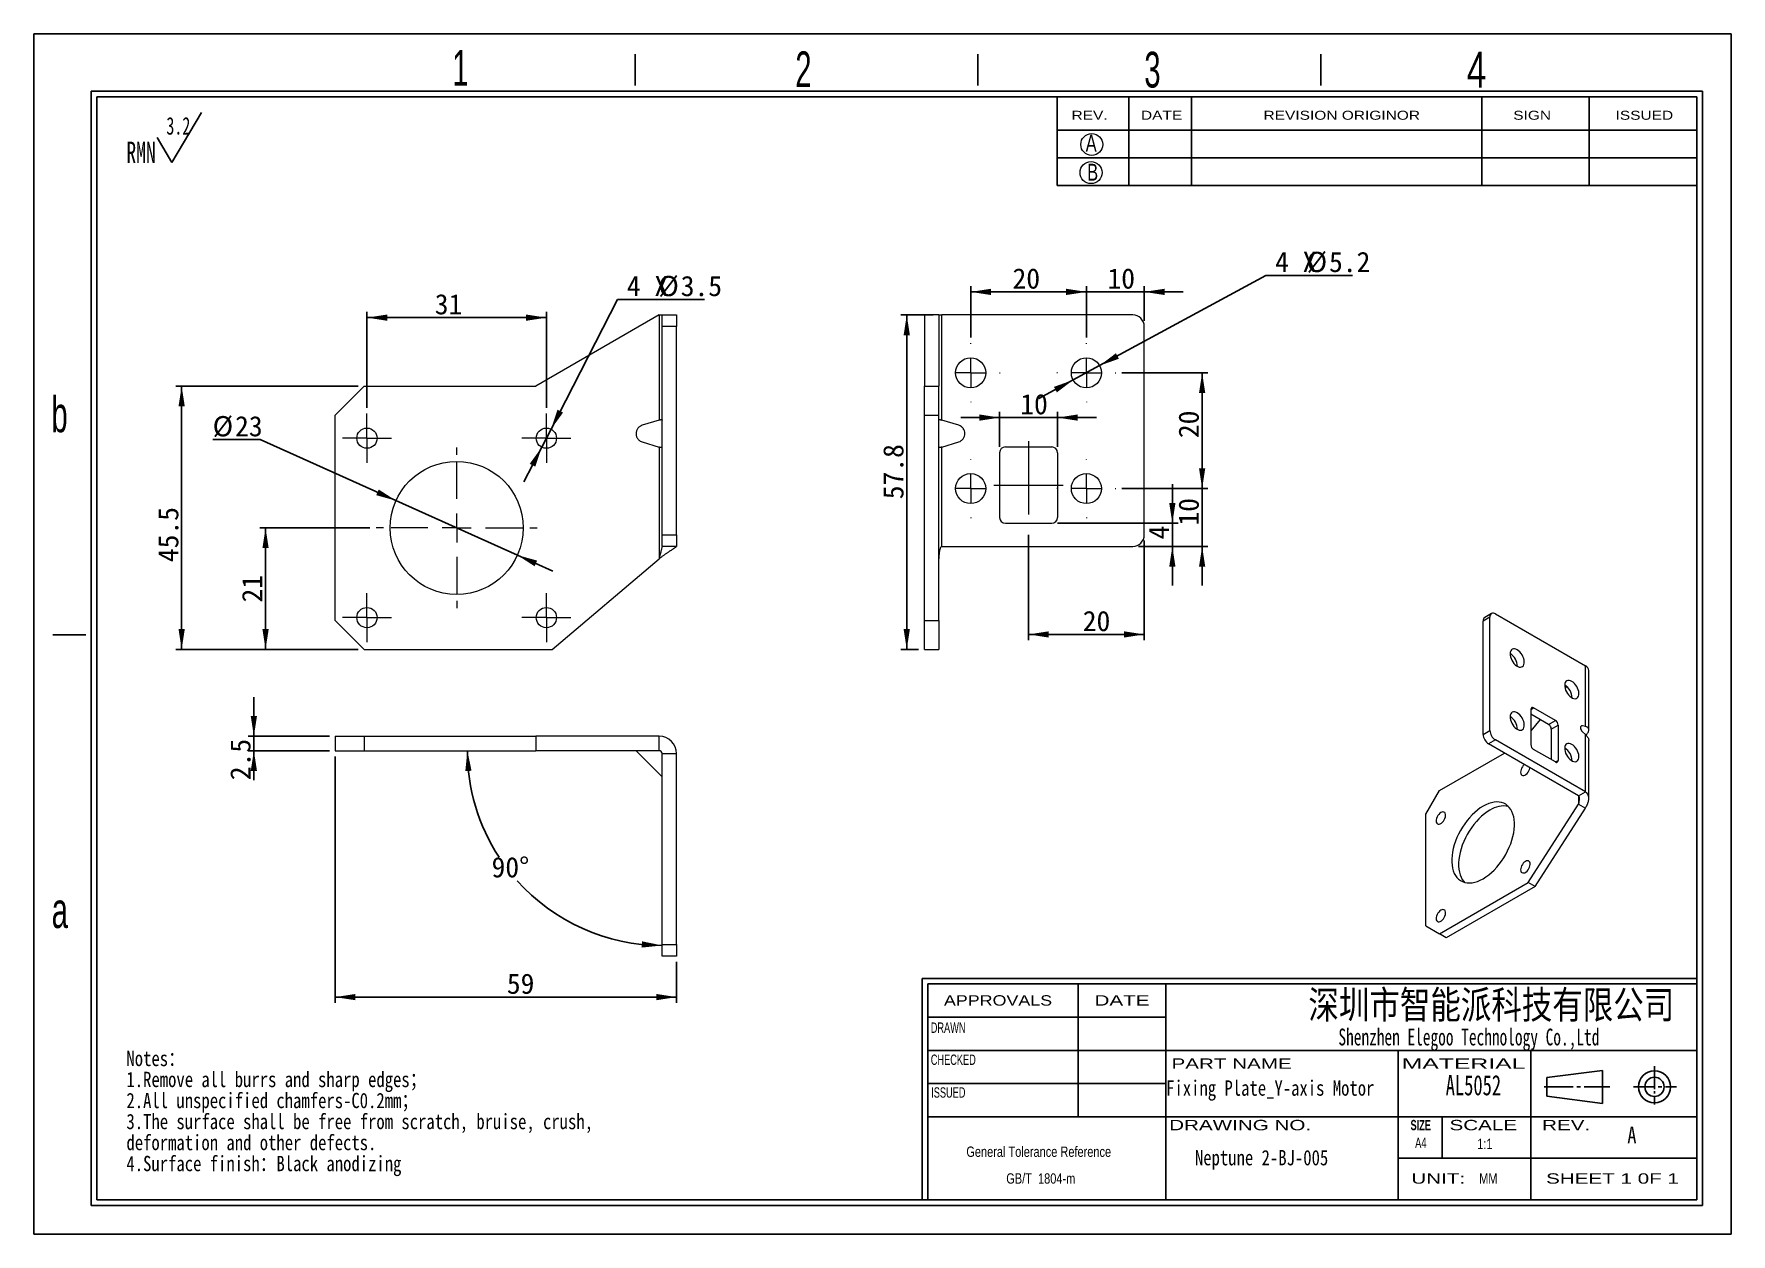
# Model space of a CAD drawing. Header units: millimetres. Extents: x 2 to 295, y 1 to 209.
import ezdxf

# ---------------------------------------------------------------- set-up
doc = ezdxf.new("R2010")
doc.units = ezdxf.units.MM
doc.linetypes.add('CENTER', pattern=[10.16, 6.35, -1.27, 1.27, -1.27])
doc.linetypes.add('CENTERX2', pattern=[20.32, 12.7, -2.54, 2.54, -2.54])
doc.layers.add('DIM', color=5, linetype='Continuous')
doc.layers.add('SLD-0', color=179, linetype='Continuous')
doc.layers.add('中心线', color=1, linetype='CENTER', lineweight=15)
doc.styles.add('SLDTEXTSTYLE0', font='SIMSUN.TTC', dxfattribs={"width": 0.67})
doc.styles.add('SLDTEXTSTYLE1', font='ARIAL.TTF', dxfattribs={"width": 0.7584})
doc.styles.add('SLDTEXTSTYLE10', font='ARIAL.TTF', dxfattribs={"width": 1.2324})
doc.styles.add('SLDTEXTSTYLE11', font='ARIAL.TTF', dxfattribs={"width": 1.7064})
doc.styles.add('SLDTEXTSTYLE12', font='SIMSUN.TTC', dxfattribs={"width": 0.8, "bigfont": 'bigfont'})
doc.styles.add('SLDTEXTSTYLE13', font='SIMKAI.TTF', dxfattribs={"width": 0.67})
doc.styles.add('SLDTEXTSTYLE14', font='SIMSUN.TTC')
doc.styles.add('SLDTEXTSTYLE2', font='SIMSUN.TTC', dxfattribs={"width": 0.8})
doc.styles.add('SLDTEXTSTYLE3', font='SIMSUN.TTC', dxfattribs={"width": 0.8, "bigfont": 'bigfont'})
doc.styles.add('SLDTEXTSTYLE4', font='SIMSUN.TTC', dxfattribs={"width": 0.8})
doc.styles.add('SLDTEXTSTYLE5', font='ARIAL.TTF', dxfattribs={"width": 0.63516})
doc.styles.add('SLDTEXTSTYLE6', font='GOTHIC.TTF', dxfattribs={"width": 0.7304})
doc.styles.add('SLDTEXTSTYLE7', font='GOTHIC.TTF', dxfattribs={"width": 0.61171})
doc.styles.add('SLDTEXTSTYLE8', font='ARIALBD.TTF', dxfattribs={"width": 0.63516})
doc.styles.add('SLDTEXTSTYLE9', font='ARIAL.TTF', dxfattribs={"width": 1.422})
doc.dimstyles.new('SLDDIMSTYLE0', dxfattribs={"dimtxt": 3.5, "dimasz": 3.5, "dimexe": 0, "dimexo": 0.0625, "dimgap": 0.875, "dimtad": 2, "dimrnd": 1e-09, "dimzin": 12, "dimdsep": 46, "dimtxsty": 'SLDTEXTSTYLE0', "dimsah": 1, "dimcen": 0.09, "dimadec": 0, "dimazin": 3, "dimtfac": 1, "dimtofl": 0, "dimtmove": 0, "dimatfit": 3, "dimfxl": 0, "dimfrac": 2, "dimtolj": 1, "dimtzin": 12, "dimarcsym": 0})
doc.dimstyles.new('SLDDIMSTYLE1', dxfattribs={"dimtxt": 3.5, "dimasz": 3.5, "dimexe": 0, "dimexo": 0.0625, "dimgap": 0.875, "dimtad": 0, "dimtih": 1, "dimtoh": 1, "dimrnd": 1e-09, "dimzin": 12, "dimdsep": 46, "dimtxsty": 'SLDTEXTSTYLE0', "dimsah": 1, "dimcen": 0, "dimadec": 0, "dimazin": 3, "dimtfac": 1, "dimtmove": 0, "dimatfit": 3, "dimfxl": 0, "dimfrac": 2, "dimtolj": 1, "dimtzin": 12, "dimarcsym": 0})
doc.dimstyles.new('SLDDIMSTYLE2', dxfattribs={"dimtxt": 3.5, "dimasz": 3.5, "dimexe": 0, "dimexo": 0.0625, "dimgap": 0.875, "dimtad": 2, "dimrnd": 1e-09, "dimzin": 12, "dimdsep": 46, "dimtxsty": 'SLDTEXTSTYLE0', "dimsah": 1, "dimcen": 0.09, "dimadec": 0, "dimazin": 3, "dimtfac": 1, "dimtmove": 0, "dimatfit": 0, "dimfxl": 0, "dimfrac": 2, "dimtolj": 1, "dimtzin": 12, "dimarcsym": 0})
doc.dimstyles.new('SLDDIMSTYLE3', dxfattribs={"dimtxt": 3.5, "dimasz": 3.5, "dimexe": 0, "dimexo": 0.0625, "dimgap": 0.875, "dimtad": 0, "dimtih": 1, "dimtoh": 1, "dimdec": 4, "dimzin": 12, "dimdsep": 46, "dimtxsty": 'SLDTEXTSTYLE0', "dimsah": 1, "dimcen": 0.09, "dimadec": 1, "dimazin": 3, "dimtfac": 1, "dimtdec": 1, "dimtofl": 0, "dimtmove": 0, "dimatfit": 3, "dimfxl": 0, "dimfrac": 2, "dimtolj": 1, "dimtzin": 12, "dimarcsym": 0})

msp = doc.modelspace()

# ---------------------------------------------------------------- texts
at = {"color": 7, "linetype": 'Continuous', "lineweight": 0, "insert": (245.79171, 28.7649), "char_height": 3.5, "attachment_point": 1, "style": 'SLDTEXTSTYLE0'}
msp.add_mtext('AL5052', dxfattribs=at)
at = {"layer": 'SLD-0'}
for s, insert, char_height, attachment_point, style in [('1', (74.11098, 205.89882), 6.17202, 1, 'SLDTEXTSTYLE7'), ('2', (133.38806, 205.6552), 6.17202, 1, 'SLDTEXTSTYLE7'), ('3', (193.70665, 205.59314), 6.17202, 1, 'SLDTEXTSTYLE7'), ('4', (249.44054, 205.58695), 6.17202, 1, 'SLDTEXTSTYLE6'), ('A', (183.57784, 191.25215), 2.90344, 1, 'SLDTEXTSTYLE6'), ('B', (183.83189, 186.23715), 2.90344, 1, 'SLDTEXTSTYLE6'), ('b', (4.83464, 146.01941), 6.17202, 1, 'SLDTEXTSTYLE7'), ('a', (4.87979, 60.35108), 6.17202, 1, 'SLDTEXTSTYLE7'), ('\\M+1905B圳\\M+18E73\\M+19271\\M+1945C\\M+19468\\M+189C8\\M+18B5A\\M+1974C\\M+18CC0\\M+18CF6\\M+18E69', (253.67564, 43.33735), 4.8280804, 2, 'SLDTEXTSTYLE12'), ('Fixing Plate_Y-axis Motor', (215.47441, 27.84971), 2.6458333, 2, 'SLDTEXTSTYLE2'), ('A', (277.17835, 19.85371), 2.91042, 1, 'SLDTEXTSTYLE4'), ('Neptune 2-BJ-005', (213.97476, 15.8154), 2.6458333, 2, 'SLDTEXTSTYLE2')]:
    msp.add_mtext(s, dxfattribs=dict(at, insert=insert, char_height=char_height, attachment_point=attachment_point, style=style))
at = {"layer": 'SLD-0', "color": 179}
for s, insert, char_height, attachment_point, style in [('REV.', (181.12883, 195.40006), 1.553633, 1, 'SLDTEXTSTYLE10'), ('DATE', (193.12647, 195.40006), 1.553633, 1, 'SLDTEXTSTYLE10'), ('REVISION ORIGINOR', (214.30816, 195.40006), 1.5536332, 1, 'SLDTEXTSTYLE10'), ('SIGN', (257.46638, 195.40006), 1.553633, 1, 'SLDTEXTSTYLE10'), ('ISSUED', (275.14813, 195.40006), 1.553633, 1, 'SLDTEXTSTYLE10'), ('APPROVALS', (168.42656, 42.5627), 1.792654, 2, 'SLDTEXTSTYLE10'), ('DATE', (189.84959, 42.5627), 1.792654, 2, 'SLDTEXTSTYLE9'), ('DRAWN', (159.80364, 37.85286), 1.792654, 2, 'SLDTEXTSTYLE5'), ('Shenzhen Elegoo Technology Co.,Ltd', (249.7983, 36.79963), 2.9104167, 2, 'SLDTEXTSTYLE13'), ('CHECKED', (160.69565, 32.31471), 1.792654, 2, 'SLDTEXTSTYLE5'), ('PART NAME', (208.79394, 31.64543), 1.792654, 2, 'SLDTEXTSTYLE9'), ('MATERIAL', (248.88016, 31.64543), 1.792654, 2, 'SLDTEXTSTYLE11'), ('ISSUED', (159.83697, 26.65442), 1.792654, 2, 'SLDTEXTSTYLE5'), ('DRAWING NO.', (210.26799, 21.02156), 1.7926537, 2, 'SLDTEXTSTYLE9'), ('SIZE', (241.47889, 21.02156), 1.792654, 2, 'SLDTEXTSTYLE8'), ('SCALE', (252.28894, 21.02156), 1.792654, 2, 'SLDTEXTSTYLE9'), ('REV.', (266.61015, 21.02156), 1.792654, 2, 'SLDTEXTSTYLE9'), ('A4', (241.48981, 17.95313), 1.792654, 2, 'SLDTEXTSTYLE5'), ('1:1', (252.56409, 17.77954), 1.792654, 2, 'SLDTEXTSTYLE1'), ('UNIT:', (244.49869, 11.7907), 1.792654, 2, 'SLDTEXTSTYLE9'), ('MM', (253.16086, 11.7907), 1.792654, 2, 'SLDTEXTSTYLE1'), ('SHEET 1 0F 1', (274.61997, 11.7907), 1.7926537, 2, 'SLDTEXTSTYLE9')]:
    msp.add_mtext(s, dxfattribs=dict(at, insert=insert, char_height=char_height, attachment_point=attachment_point, style=style))

# ---------------------------------------------------------------- blocks, each defined once
blk = doc.blocks.new('SW_NOTE_0')
at = {"layer": 'SLD-0', "color": 0}
for q in [(12.98, 9.35), (5.31, 5.02)]:
    blk.add_line((7.87, 0.69), q, dxfattribs=at)
at = {"layer": 'SLD-0', "color": 0, "attachment_point": 1, "style": 'SLDTEXTSTYLE0'}
for s, insert, char_height in [('3.2', (6.9, 8.55), 3.032), ('RMN', (0, 4.31), 3.704)]:
    blk.add_mtext(s, dxfattribs=dict(at, insert=insert, char_height=char_height))
blk = doc.blocks.new('SW_NOTE_1')
at = {"layer": 'SLD-0', "color": 0, "char_height": 2.6458, "attachment_point": 1}
for s, insert, style in [('Notes\\M+18146', (0, 3.08), 'SLDTEXTSTYLE3'), ('1.Remove all burrs and sharp edges\\M+18147', (0, -0.55), 'SLDTEXTSTYLE3'), ('2.All unspecified chamfers-C0.2mm\\M+18147', (0, -4.19), 'SLDTEXTSTYLE3'), ('3.The surface shall be free from scratch, bruise, crush, ', (0, -7.82), 'SLDTEXTSTYLE4'), ('deformation and other defects.', (0, -11.45), 'SLDTEXTSTYLE4'), ('4.Surface finish\\M+18146Black anodizing', (0, -15.08), 'SLDTEXTSTYLE3')]:
    blk.add_mtext(s, dxfattribs=dict(at, insert=insert, style=style))
blk = doc.blocks.new('SW_NOTE_2')
at = {"layer": 'SLD-0', "color": 0, "char_height": 1.7927, "attachment_point": 2, "style": 'SLDTEXTSTYLE1'}
for s, insert in [('General Tolerance Reference ', (13.02, 2.31)), (' GB/T  1804-m', (13.11, -2.32))]:
    blk.add_mtext(s, dxfattribs=dict(at, insert=insert))
blk = doc.blocks.new('_D')
at = {"layer": 'DIM'}
for p, q in [((57.87, 147.82), (26.34, 147.82)), ((27.34, 102.32), (27.34, 147.82)), ((57.87, 102.32), (26.34, 102.32))]:
    blk.add_line(p, q, dxfattribs=at)
for points in [[(27.34, 147.82), (26.8, 144.32), (27.88, 144.32)], [(27.34, 102.32), (27.88, 105.82), (26.8, 105.82)]]:
    blk.add_solid(points, dxfattribs=at)
at = {"layer": 'DIM', "insert": (23.27, 117.4), "char_height": 3.5, "attachment_point": 1, "rotation": 90, "style": 'SLDTEXTSTYLE14'}
blk.add_mtext('45.5', dxfattribs=at)
blk = doc.blocks.new('_D_1')
at = {"layer": 'DIM'}
for p, q in [((59.87, 123.32), (40.84, 123.32)), ((41.84, 123.32), (41.84, 102.32)), ((57.87, 102.32), (40.84, 102.32))]:
    blk.add_line(p, q, dxfattribs=at)
for points in [[(41.84, 123.32), (41.3, 119.82), (42.38, 119.82)], [(41.84, 102.32), (42.38, 105.82), (41.3, 105.82)]]:
    blk.add_solid(points, dxfattribs=at)
at = {"layer": 'DIM', "insert": (37.76, 110.43), "char_height": 3.5, "attachment_point": 1, "rotation": 90, "style": 'SLDTEXTSTYLE14'}
blk.add_mtext('21', dxfattribs=at)
blk = doc.blocks.new('_D_2')
at = {"layer": 'DIM'}
for p, q in [((40.88, 138.57), (32.7, 138.57)), ((64.38, 128.03), (40.88, 138.57)), ((85.36, 118.61), (64.38, 128.03)), ((85.36, 118.61), (91.5, 115.85))]:
    blk.add_line(p, q, dxfattribs=at)
for points in [[(64.38, 128.03), (61.4, 129.95), (60.96, 128.97)], [(85.36, 118.61), (88.33, 116.69), (88.77, 117.67)]]:
    blk.add_solid(points, dxfattribs=at)
at = {"layer": 'DIM', "char_height": 3.5, "attachment_point": 1, "style": 'SLDTEXTSTYLE14'}
for s, insert in [('%%c', (32.7, 142.64)), ('23', (36.57, 142.64))]:
    blk.add_mtext(s, dxfattribs=dict(at, insert=insert))
blk = doc.blocks.new('_D_3')
at = {"layer": 'DIM'}
for p, q in [((59.37, 144.07), (59.37, 160.65)), ((59.37, 159.65), (90.37, 159.65)), ((90.37, 144.07), (90.37, 160.65))]:
    blk.add_line(p, q, dxfattribs=at)
for points in [[(59.37, 159.65), (62.87, 159.11), (62.87, 160.19)], [(90.37, 159.65), (86.87, 160.19), (86.87, 159.11)]]:
    blk.add_solid(points, dxfattribs=at)
at = {"layer": 'DIM', "insert": (71.08, 163.72), "char_height": 3.5, "attachment_point": 1, "style": 'SLDTEXTSTYLE14'}
blk.add_mtext('31', dxfattribs=at)
blk = doc.blocks.new('_D_4')
at = {"layer": 'DIM'}
for p, q in [((91.17, 140.37), (102.69, 162.8)), ((102.69, 162.8), (117.67, 162.8)), ((89.57, 137.26), (91.17, 140.37)), ((89.57, 137.26), (86.49, 131.27))]:
    blk.add_line(p, q, dxfattribs=at)
for points in [[(91.17, 140.37), (93.25, 143.24), (92.29, 143.73)], [(89.57, 137.26), (87.49, 134.39), (88.45, 133.9)]]:
    blk.add_solid(points, dxfattribs=at)
at = {"layer": 'DIM', "char_height": 3.5, "attachment_point": 1, "style": 'SLDTEXTSTYLE14'}
for s, insert in [('4 X ', (104.28, 166.87)), ('%%c', (109.72, 166.87)), ('3.5', (113.59, 166.87))]:
    blk.add_mtext(s, dxfattribs=dict(at, insert=insert))
blk = doc.blocks.new('SW_CENTERMARKSYMBOL_0')
at = {"layer": '中心线', "color": 0}
for p, q in [((0, 2.5), (0, 4.25)), ((-2.5, 0), (-4.25, 0)), ((0, 0), (-2.5, 0)), ((0, 0), (0, 2.5)), ((0, 0), (0, -2.5)), ((0, 0), (2.5, 0)), ((2.5, 0), (4.25, 0)), ((0, -2.5), (0, -4.25))]:
    blk.add_line(p, q, dxfattribs=at)
blk = doc.blocks.new('SW_CENTERMARKSYMBOL_1')
at = {"layer": '中心线', "color": 0}
for p, q in [((0, 2.5), (0, 4.25)), ((-2.5, 0), (-4.25, 0)), ((0, 0), (-2.5, 0)), ((0, 0), (0, 2.5)), ((0, 0), (0, -2.5)), ((0, 0), (2.5, 0)), ((2.5, 0), (4.25, 0)), ((0, -2.5), (0, -4.25))]:
    blk.add_line(p, q, dxfattribs=at)
blk = doc.blocks.new('SW_CENTERMARKSYMBOL_2')
at = {"layer": '中心线', "color": 0}
for p, q in [((0, 2.5), (0, 4.25)), ((-2.5, 0), (-4.25, 0)), ((0, 0), (-2.5, 0)), ((0, 0), (0, 2.5)), ((0, 0), (0, -2.5)), ((0, 0), (2.5, 0)), ((2.5, 0), (4.25, 0)), ((0, -2.5), (0, -4.25))]:
    blk.add_line(p, q, dxfattribs=at)
blk = doc.blocks.new('SW_CENTERMARKSYMBOL_3')
at = {"layer": '中心线', "color": 0}
for p, q in [((0, 2.5), (0, 4.25)), ((-2.5, 0), (-4.25, 0)), ((0, 0), (-2.5, 0)), ((0, 0), (0, 2.5)), ((0, 0), (0, -2.5)), ((0, 0), (2.5, 0)), ((2.5, 0), (4.25, 0)), ((0, -2.5), (0, -4.25))]:
    blk.add_line(p, q, dxfattribs=at)
blk = doc.blocks.new('SW_CENTERMARKSYMBOL_4')
at = {"layer": '中心线', "color": 0}
for p, q in [((0, 5), (0, 14)), ((-5, 0), (-14, 0)), ((0, 0), (-2.5, 0)), ((0, 0), (0, 2.5)), ((0, 0), (0, -2.5)), ((0, 0), (2.5, 0)), ((5, 0), (14, 0)), ((0, -5), (0, -14))]:
    blk.add_line(p, q, dxfattribs=at)
blk = doc.blocks.new('_D_5')
at = {"layer": 'DIM'}
for p, q in [((185.98, 151.36), (214.72, 166.96)), ((214.72, 166.96), (229.71, 166.96)), ((181.41, 148.88), (185.98, 151.36)), ((181.41, 148.88), (175.5, 145.67))]:
    blk.add_line(p, q, dxfattribs=at)
for points in [[(185.98, 151.36), (189.32, 152.55), (188.8, 153.5)], [(181.41, 148.88), (178.08, 147.68), (178.59, 146.73)]]:
    blk.add_solid(points, dxfattribs=at)
at = {"layer": 'DIM', "char_height": 3.5, "attachment_point": 1, "style": 'SLDTEXTSTYLE14'}
for s, insert in [('4 X ', (216.31, 171.03)), ('%%c', (221.76, 171.03)), ('5.2', (225.63, 171.03))]:
    blk.add_mtext(s, dxfattribs=dict(at, insert=insert))
blk = doc.blocks.new('_D_6')
at = {"layer": 'DIM'}
for p, q in [((163.7, 156.22), (163.7, 165.1)), ((183.7, 156.22), (183.7, 165.1)), ((163.7, 164.1), (183.7, 164.1))]:
    blk.add_line(p, q, dxfattribs=at)
for points in [[(163.7, 164.1), (167.2, 163.56), (167.2, 164.64)], [(183.7, 164.1), (180.2, 164.64), (180.2, 163.56)]]:
    blk.add_solid(points, dxfattribs=at)
at = {"layer": 'DIM', "insert": (170.93, 168.17), "char_height": 3.5, "attachment_point": 1, "style": 'SLDTEXTSTYLE14'}
blk.add_mtext('20', dxfattribs=at)
blk = doc.blocks.new('_D_7')
at = {"layer": 'DIM'}
for p, q in [((189.8, 150.12), (204.7, 150.12)), ((203.7, 150.12), (203.7, 130.12)), ((189.8, 130.12), (204.7, 130.12))]:
    blk.add_line(p, q, dxfattribs=at)
for points in [[(203.7, 150.12), (203.16, 146.62), (204.24, 146.62)], [(203.7, 130.12), (204.24, 133.62), (203.16, 133.62)]]:
    blk.add_solid(points, dxfattribs=at)
at = {"layer": 'DIM', "insert": (199.62, 138.83), "char_height": 3.5, "attachment_point": 1, "rotation": 90, "style": 'SLDTEXTSTYLE14'}
blk.add_mtext('20', dxfattribs=at)
blk = doc.blocks.new('_D_8')
at = {"layer": 'DIM'}
for p, q in [((183.7, 156.22), (183.7, 165.1)), ((193.7, 159.12), (193.7, 165.1)), ((183.7, 164.1), (176.97, 164.1)), ((183.7, 164.1), (193.7, 164.1)), ((193.7, 164.1), (200.43, 164.1))]:
    blk.add_line(p, q, dxfattribs=at)
for points in [[(183.7, 164.1), (180.2, 164.64), (180.2, 163.56)], [(193.7, 164.1), (197.2, 163.56), (197.2, 164.64)]]:
    blk.add_solid(points, dxfattribs=at)
at = {"layer": 'DIM', "insert": (187.34, 168.17), "char_height": 3.5, "attachment_point": 1, "style": 'SLDTEXTSTYLE14'}
blk.add_mtext('10', dxfattribs=at)
blk = doc.blocks.new('_D_9')
at = {"layer": 'DIM'}
for p, q in [((168.7, 142.38), (161.97, 142.38)), ((168.7, 137.32), (168.7, 143.38)), ((168.7, 142.38), (178.7, 142.38)), ((178.7, 137.32), (178.7, 143.38)), ((178.7, 142.38), (185.43, 142.38))]:
    blk.add_line(p, q, dxfattribs=at)
for points in [[(168.7, 142.38), (165.2, 142.92), (165.2, 141.84)], [(178.7, 142.38), (182.2, 141.84), (182.2, 142.92)]]:
    blk.add_solid(points, dxfattribs=at)
at = {"layer": 'DIM', "insert": (172.27, 146.45), "char_height": 3.5, "attachment_point": 1, "style": 'SLDTEXTSTYLE14'}
blk.add_mtext('10', dxfattribs=at)
blk = doc.blocks.new('_D_10')
at = {"layer": 'DIM'}
for p, q in [((173.7, 122.12), (173.7, 103.91)), ((193.7, 121.12), (193.7, 103.91)), ((173.7, 104.91), (193.7, 104.91))]:
    blk.add_line(p, q, dxfattribs=at)
for points in [[(173.7, 104.91), (177.2, 104.37), (177.2, 105.45)], [(193.7, 104.91), (190.2, 105.45), (190.2, 104.37)]]:
    blk.add_solid(points, dxfattribs=at)
at = {"layer": 'DIM', "insert": (183.07, 108.98), "char_height": 3.5, "attachment_point": 1, "style": 'SLDTEXTSTYLE14'}
blk.add_mtext('20', dxfattribs=at)
blk = doc.blocks.new('_D_11')
at = {"layer": 'DIM'}
for p, q in [((198.55, 124.12), (198.55, 130.85)), ((178.7, 124.12), (199.55, 124.12)), ((198.55, 124.12), (198.55, 120.12)), ((192.7, 120.12), (199.55, 120.12)), ((198.55, 120.12), (198.55, 113.39))]:
    blk.add_line(p, q, dxfattribs=at)
for points in [[(198.55, 124.12), (199.09, 127.62), (198.01, 127.62)], [(198.55, 120.12), (198.01, 116.62), (199.09, 116.62)]]:
    blk.add_solid(points, dxfattribs=at)
at = {"layer": 'DIM', "insert": (194.48, 121.34), "char_height": 3.5, "attachment_point": 1, "rotation": 90, "style": 'SLDTEXTSTYLE14'}
blk.add_mtext('4', dxfattribs=at)
blk = doc.blocks.new('_D_12')
at = {"layer": 'DIM'}
for p, q in [((203.7, 130.12), (203.7, 136.85)), ((189.8, 130.12), (204.7, 130.12)), ((203.7, 130.12), (203.7, 120.12)), ((192.7, 120.12), (204.7, 120.12)), ((203.7, 120.12), (203.7, 113.39))]:
    blk.add_line(p, q, dxfattribs=at)
for points in [[(203.7, 130.12), (204.24, 133.62), (203.16, 133.62)], [(203.7, 120.12), (203.16, 116.62), (204.24, 116.62)]]:
    blk.add_solid(points, dxfattribs=at)
at = {"layer": 'DIM', "insert": (199.62, 123.72), "char_height": 3.5, "attachment_point": 1, "rotation": 90, "style": 'SLDTEXTSTYLE14'}
blk.add_mtext('10', dxfattribs=at)
blk = doc.blocks.new('_D_13')
at = {"layer": 'DIM'}
for p, q in [((157.2, 160.12), (151.65, 160.12)), ((152.65, 160.12), (152.65, 102.32)), ((154.7, 102.32), (151.65, 102.32))]:
    blk.add_line(p, q, dxfattribs=at)
for points in [[(152.65, 160.12), (152.11, 156.62), (153.19, 156.62)], [(152.65, 102.32), (153.19, 105.82), (152.11, 105.82)]]:
    blk.add_solid(points, dxfattribs=at)
at = {"layer": 'DIM', "insert": (148.58, 128.27), "char_height": 3.5, "attachment_point": 1, "rotation": 90, "style": 'SLDTEXTSTYLE14'}
blk.add_mtext('57.8', dxfattribs=at)
blk = doc.blocks.new('SW_CENTERMARKSYMBOL_5')
at = {"layer": '中心线', "color": 0}
for p, q in [((0, 5), (0, 5.1)), ((-5, 0), (-5.1, 0)), ((0, 0), (-2.5, 0)), ((0, 0), (0, 2.5)), ((0, 0), (0, -2.5)), ((0, 0), (2.5, 0)), ((5, 0), (5.1, 0)), ((0, -5), (0, -5.1))]:
    blk.add_line(p, q, dxfattribs=at)
blk = doc.blocks.new('SW_CENTERMARKSYMBOL_6')
at = {"layer": '中心线', "color": 0}
for p, q in [((0, 5), (0, 5.1)), ((-5, 0), (-5.1, 0)), ((0, 0), (-2.5, 0)), ((0, 0), (0, 2.5)), ((0, 0), (0, -2.5)), ((0, 0), (2.5, 0)), ((5, 0), (5.1, 0)), ((0, -5), (0, -5.1))]:
    blk.add_line(p, q, dxfattribs=at)
blk = doc.blocks.new('SW_CENTERMARKSYMBOL_7')
at = {"layer": '中心线', "color": 0}
for p, q in [((0, 5), (0, 5.1)), ((-5, 0), (-5.1, 0)), ((0, 0), (-2.5, 0)), ((0, 0), (0, 2.5)), ((0, 0), (0, -2.5)), ((0, 0), (2.5, 0)), ((5, 0), (5.1, 0)), ((0, -5), (0, -5.1))]:
    blk.add_line(p, q, dxfattribs=at)
blk = doc.blocks.new('SW_CENTERMARKSYMBOL_8')
at = {"layer": '中心线', "color": 0}
for p, q in [((0, 5), (0, 5.1)), ((-5, 0), (-5.1, 0)), ((0, 0), (-2.5, 0)), ((0, 0), (0, 2.5)), ((0, 0), (0, -2.5)), ((0, 0), (2.5, 0)), ((5, 0), (5.1, 0)), ((0, -5), (0, -5.1))]:
    blk.add_line(p, q, dxfattribs=at)
blk = doc.blocks.new('_D_14')
at = {"layer": 'DIM'}
for start, end in [(180, 213.1107), (221.8599, 270)]:
    blk.add_arc((110.37, 84.81), 33.65, start, end, dxfattribs=at)
for points in [[(76.72, 84.81), (76.36, 81.29), (77.44, 81.35)], [(110.37, 51.16), (106.9, 51.88), (106.85, 50.8)]]:
    blk.add_solid(points, dxfattribs=at)
at = {"layer": 'DIM', "insert": (80.9, 66.43), "char_height": 3.5, "attachment_point": 1, "style": 'SLDTEXTSTYLE14'}
blk.add_mtext('90°', dxfattribs=at)
blk = doc.blocks.new('_D_15')
at = {"layer": 'DIM'}
for p, q in [((53.87, 83.81), (53.87, 41.24)), ((112.87, 48.31), (112.87, 41.24)), ((53.87, 42.24), (112.87, 42.24))]:
    blk.add_line(p, q, dxfattribs=at)
for points in [[(53.87, 42.24), (57.37, 41.7), (57.37, 42.78)], [(112.87, 42.24), (109.37, 42.78), (109.37, 41.7)]]:
    blk.add_solid(points, dxfattribs=at)
at = {"layer": 'DIM', "insert": (83.54, 46.31), "char_height": 3.5, "attachment_point": 1, "style": 'SLDTEXTSTYLE14'}
blk.add_mtext('59', dxfattribs=at)
blk = doc.blocks.new('_D_16')
at = {"layer": 'DIM'}
for p, q in [((39.82, 87.31), (39.82, 94.04)), ((52.87, 87.31), (38.82, 87.31)), ((39.82, 87.31), (39.82, 84.81)), ((52.87, 84.81), (38.82, 84.81)), ((39.82, 84.81), (39.82, 79.72))]:
    blk.add_line(p, q, dxfattribs=at)
for points in [[(39.82, 87.31), (40.36, 90.81), (39.28, 90.81)], [(39.82, 84.81), (39.28, 81.31), (40.36, 81.31)]]:
    blk.add_solid(points, dxfattribs=at)
at = {"layer": 'DIM', "insert": (35.74, 79.72), "char_height": 3.5, "attachment_point": 1, "rotation": 90, "style": 'SLDTEXTSTYLE14'}
blk.add_mtext('2.5', dxfattribs=at)

# ---------------------------------------------------------------- dimensions: what is measured, and where the dimension line sits
at = {"layer": 'DIM'}
for p1, p2, picture, middle in [((185.98205, 151.35759), (181.41187, 148.87699), '_D_5', (223.01032, 169.4949)), ((91.16844, 140.37389), (89.56909, 137.26068), '_D_4', (110.97443, 165.33428))]:
    dim = msp.add_diameter_dim_2p(p1=p1, p2=p2, text='4 X <>', dimstyle='SLDDIMSTYLE1', dxfattribs=at)
    dim.commit()
    dim.dimension.update_dxf_attribs({"geometry": picture, "text_midpoint": middle, "dimtype": 163})
for base, p1, p2, dimstyle, picture, middle in [((183.69696, 164.10137), (163.69696, 155.21729), (183.69696, 155.21729), 'SLDDIMSTYLE0', '_D_6', (172.29272, 164.10137)), ((193.69696, 164.10137), (183.69696, 155.21729), (193.69696, 158.11729), 'SLDDIMSTYLE2', '_D_8', (188.69827, 164.10137)), ((178.69692, 142.37921), (168.69692, 136.31729), (178.69692, 136.31729), 'SLDDIMSTYLE2', '_D_9', (173.63436, 142.37921)), ((193.69696, 104.91165), (173.69692, 123.11729), (193.69696, 122.11729), 'SLDDIMSTYLE0', '_D_10', (184.43374, 104.91165)), ((112.86877, 42.23842), (53.86877, 84.81284), (112.86877, 49.31284), 'SLDDIMSTYLE0', '_D_15', (84.89942, 42.23842))]:
    dim = msp.add_linear_dim(base=base, p1=p1, p2=p2, dimstyle=dimstyle, dxfattribs=at)
    dim.commit()
    dim.dimension.update_dxf_attribs({"geometry": picture, "text_midpoint": middle, "dimtype": 160})
for base, p1, p2, angle, dimstyle, picture, middle in [((90.36877, 159.64743), (59.36877, 143.06729), (90.36877, 143.06729), 0, 'SLDDIMSTYLE0', '_D_3', (72.43682, 159.64743)), ((152.65317, 102.31729), (158.19696, 160.11729), (155.69696, 102.31729), 90, 'SLDDIMSTYLE0', '_D_13', (152.65317, 130.99702)), ((203.69696, 130.11729), (188.79696, 150.11729), (188.79696, 130.11729), 90, 'SLDDIMSTYLE0', '_D_7', (203.69696, 140.19299)), ((27.34273, 147.81729), (58.86877, 102.31729), (58.86877, 147.81729), 90, 'SLDDIMSTYLE0', '_D', (27.34273, 120.12157)), ((203.69696, 120.11729), (188.79696, 130.11729), (191.69696, 120.11729), 90, 'SLDDIMSTYLE2', '_D_12', (203.69696, 125.08476)), ((198.55071, 120.11729), (177.69692, 124.11729), (191.69696, 120.11729), 90, 'SLDDIMSTYLE2', '_D_11', (198.55071, 122.02404)), ((41.83712, 102.31729), (60.86877, 123.31729), (58.86877, 102.31729), 90, 'SLDDIMSTYLE0', '_D_1', (41.83712, 111.79271)), ((39.8171, 84.81284), (53.86877, 87.31284), (53.86877, 84.81284), 90, 'SLDDIMSTYLE2', '_D_16', (39.8171, 81.76119))]:
    dim = msp.add_linear_dim(base=base, p1=p1, p2=p2, angle=angle, dimstyle=dimstyle, dxfattribs=at)
    dim.commit()
    dim.dimension.update_dxf_attribs({"geometry": picture, "text_midpoint": middle, "dimtype": 160})
dim = msp.add_diameter_dim_2p(p1=(64.37668, 128.02539), p2=(85.36085, 118.60918), dimstyle='SLDDIMSTYLE1', dxfattribs=at)
dim.commit()
dim.dimension.update_dxf_attribs({"geometry": '_D_2', "text_midpoint": (35.9961, 141.10599), "dimtype": 163})
dim = msp.add_angular_dim_2l(base=(78.11219, 75.22409), line1=((109.86877, 84.81284), (53.86877, 84.81284)), line2=((110.36877, 49.31284), (110.36877, 84.31284)), dimstyle='SLDDIMSTYLE3', dxfattribs=at)
dim.commit()
dim.dimension.update_dxf_attribs({"geometry": '_D_14', "text_midpoint": (83.62025, 64.39354), "dimtype": 162})

# ---------------------------------------------------------------- linework, layer by layer
at = {"color": 7, "linetype": 'Continuous', "lineweight": 15}
for p, q in [((109.86876, 160.11728), (88.56454, 147.81729)), ((109.86876, 160.11728), (110.36878, 160.11728)), ((109.86876, 160.11728), (109.86876, 141.96235)), ((110.36878, 160.11728), (112.86878, 160.11728)), ((110.36878, 158.11728), (110.36878, 160.11728)), ((112.86878, 160.11728), (112.86878, 158.11728)), ((158.19696, 160.11728), (155.69696, 160.11728)), ((155.69696, 160.11728), (155.69696, 147.81729)), ((158.19696, 160.11728), (158.19696, 147.81729)), ((158.19696, 160.11728), (158.69696, 160.11728)), ((158.69696, 141.96235), (158.69696, 160.11728)), ((191.69696, 160.11728), (158.69696, 160.11728)), ((112.86878, 158.11728), (110.36878, 158.11728)), ((110.36878, 122.11729), (110.36878, 158.11728)), ((112.86878, 122.11729), (112.86878, 158.11728)), ((193.69696, 122.11729), (193.69696, 158.11728)), ((53.86876, 142.81729), (58.86876, 147.81729)), ((58.86876, 147.81729), (88.56454, 147.81729)), ((155.69696, 147.81729), (158.19696, 147.81729)), ((155.69696, 142.81729), (155.69696, 147.81729)), ((158.19696, 142.81729), (158.19696, 147.81729)), ((53.86876, 107.31729), (53.86876, 142.81729)), ((109.86876, 141.96235), (106.92479, 141.05007)), ((155.69696, 142.81729), (158.19696, 142.81729)), ((155.69696, 107.31729), (155.69696, 142.81729)), ((158.19696, 107.31729), (158.19696, 142.81729)), ((161.64095, 141.05007), (158.69696, 141.96235)), ((106.92479, 138.1845), (109.86876, 137.27223)), ((158.69696, 137.27223), (161.64095, 138.1845)), ((109.86876, 137.27223), (109.86876, 117.99607)), ((158.69696, 120.11729), (158.69696, 137.27223)), ((168.69692, 136.31728), (168.69692, 125.11729)), ((169.69692, 137.31729), (177.69692, 137.31729)), ((178.69692, 136.31728), (178.69692, 125.11729)), ((169.69692, 124.11729), (177.69692, 124.11729)), ((110.36878, 122.11729), (112.86878, 122.11729)), ((110.36878, 120.11729), (110.36878, 122.11729)), ((112.86878, 122.11729), (112.86878, 120.11729)), ((91.39018, 102.31729), (109.86876, 117.99607)), ((112.86878, 120.11729), (110.36878, 120.11729)), ((158.69696, 120.11729), (191.69696, 120.11729)), ((53.86876, 107.31729), (58.86876, 102.31729)), ((155.69696, 107.31729), (158.19696, 107.31729)), ((155.69696, 102.31729), (155.69696, 107.31729)), ((158.19696, 107.31729), (158.19696, 102.31729)), ((253.43741, 107.9078), (252.2589, 107.22746)), ((252.2589, 87.63048), (252.2589, 107.22746)), ((253.7136, 108.51826), (252.53509, 107.83792)), ((253.43741, 88.31082), (253.43741, 107.9078)), ((254.38022, 108.45225), (269.93657, 99.47176)), ((58.86876, 102.31729), (91.39018, 102.31729)), ((155.69696, 102.31729), (158.19696, 102.31729)), ((269.93657, 89.01903), (269.93657, 99.47176)), ((270.52235, 88.4042), (270.52235, 98.65535)), ((266.67589, 95.9291), (266.41787, 95.60812)), ((260.50849, 91.95877), (260.9799, 92.23091)), ((260.50849, 91.95869), (260.50849, 85.86185)), ((263.57262, 89.37349), (260.5085, 91.14237)), ((264.75113, 90.05382), (260.9799, 92.23091)), ((252.2589, 87.63048), (253.43741, 88.31082)), ((262.09279, 90.22776), (260.50849, 88.2569)), ((263.57262, 89.37349), (264.75113, 90.05382)), ((264.04403, 88.55699), (265.22254, 89.23733)), ((264.04403, 88.55699), (264.04403, 83.27647)), ((265.22254, 89.23733), (265.22254, 83.14049)), ((269.93657, 89.01903), (269.41484, 89.13352)), ((269.41484, 88.09359), (269.93657, 87.60571)), ((53.86876, 87.31284), (53.86876, 84.81284)), ((53.86876, 87.31284), (58.86876, 87.31284)), ((58.86876, 87.31284), (58.86876, 84.81284)), ((58.86876, 87.31284), (88.56454, 87.31284)), ((88.56454, 87.31284), (88.56454, 84.81284)), ((109.86876, 87.31284), (88.56454, 87.31284)), ((109.86876, 84.81284), (109.86876, 87.31284)), ((254.38022, 86.67783), (253.20171, 85.99749)), ((268.75806, 77.017), (253.20171, 85.99749)), ((269.93657, 77.69734), (254.38022, 86.67783)), ((269.93657, 77.69734), (269.93657, 87.60571)), ((270.52235, 76.54592), (270.52235, 86.58771)), ((53.86876, 84.81284), (58.86876, 84.81284)), ((58.86876, 84.81284), (88.56454, 84.81284)), ((109.86876, 84.81284), (88.56454, 84.81284)), ((110.36878, 84.31284), (112.86878, 84.31284)), ((110.36878, 51.31284), (110.36878, 84.31284)), ((112.86878, 51.31284), (112.86878, 84.31284)), ((244.71641, 77.94471), (255.93373, 84.42032)), ((264.75113, 82.86827), (260.9799, 85.04535)), ((264.75106, 82.86831), (265.22254, 83.14049)), ((242.35939, 73.86222), (244.71641, 77.94471)), ((268.75804, 77.01699), (268.75804, 75.59015)), ((268.75806, 77.017), (269.93657, 77.69734)), ((242.35939, 54.53742), (242.35939, 73.86222)), ((260.04716, 62.02655), (268.75804, 75.59015)), ((261.22567, 61.34621), (269.93656, 74.90981)), ((268.75804, 75.59015), (269.93656, 74.90981)), ((244.71641, 53.1763), (260.04716, 62.02655)), ((261.22567, 61.34621), (260.04716, 62.02655)), ((261.22567, 61.34621), (245.89493, 52.49596)), ((242.35939, 54.53742), (244.71641, 53.1763)), ((245.89493, 52.49596), (244.71641, 53.1763)), ((110.36878, 51.31284), (112.86878, 51.31284)), ((110.36878, 49.31284), (110.36878, 51.31284)), ((112.86878, 51.31284), (112.86878, 49.31284)), ((112.86878, 49.31284), (110.36878, 49.31284))]:
    msp.add_line(p, q, dxfattribs=at)
at = {"color": 7, "linetype": 'Continuous', "lineweight": 15, "flags": 128}
for points in [[(258.15145, 102.24689), (257.9195, 102.35522), (257.69592, 102.40848), (257.48882, 102.40475), (257.30566, 102.34415), (257.15307, 102.22889), (257.03656, 102.06312), (256.96035, 101.85284), (256.92719, 101.60565), (256.93828, 101.33048), (256.99321, 101.03728), (257.09001, 100.73665), (257.22517, 100.43944), (257.39381, 100.15641), (257.58983, 99.89777), (257.80615, 99.67289), (258.03495, 99.48988), (258.26796, 99.35537), (258.49676, 99.27421), (258.71308, 99.24933), (258.9091, 99.28164), (259.07774, 99.36997), (259.2129, 99.51113), (259.30969, 99.7), (259.36463, 99.92978), (259.37572, 100.19215), (259.34256, 100.47763), (259.26634, 100.77589), (259.14984, 101.07617), (258.99725, 101.36761), (258.81409, 101.63968), (258.60698, 101.88254), (258.38341, 102.08741), (258.15145, 102.24689)], [(267.57954, 96.80417), (267.34759, 96.9125), (267.12401, 96.96576), (266.91691, 96.96202), (266.73375, 96.90143), (266.58116, 96.78617), (266.46465, 96.6204), (266.38844, 96.41012), (266.35528, 96.16293), (266.36637, 95.88776), (266.4213, 95.59456), (266.5181, 95.29393), (266.65326, 94.99672), (266.8219, 94.71368), (267.01792, 94.45505), (267.23424, 94.23017), (267.46304, 94.04716), (267.69605, 93.91265), (267.92485, 93.83149), (268.14117, 93.80661), (268.33719, 93.83892), (268.50583, 93.92725), (268.64099, 94.06841), (268.73779, 94.25728), (268.79272, 94.48706), (268.80381, 94.74943), (268.77065, 95.0349), (268.69444, 95.33317), (268.57793, 95.63345), (268.42534, 95.92489), (268.24218, 96.19696), (268.03507, 96.43982), (267.8115, 96.64469), (267.57954, 96.80417)], [(258.15145, 91.35968), (257.9195, 91.46801), (257.69592, 91.52127), (257.48882, 91.51754), (257.30566, 91.45694), (257.15307, 91.34168), (257.03656, 91.17591), (256.96035, 90.96563), (256.92719, 90.71844), (256.93828, 90.44327), (256.99321, 90.15007), (257.09001, 89.84943), (257.22517, 89.55223), (257.39381, 89.26919), (257.58983, 89.01056), (257.80615, 88.78568), (258.03495, 88.60267), (258.26796, 88.46816), (258.49676, 88.387), (258.71308, 88.36212), (258.9091, 88.39443), (259.07774, 88.48276), (259.2129, 88.62392), (259.30969, 88.81279), (259.36463, 89.04257), (259.37572, 89.30494), (259.34256, 89.59041), (259.26634, 89.88868), (259.14984, 90.18896), (258.99725, 90.4804), (258.81409, 90.75247), (258.60698, 90.99533), (258.38341, 91.2002), (258.15145, 91.35968)], [(269.41484, 89.13352), (269.28121, 89.13435), (269.1749, 89.07504), (269.10654, 88.96152), (269.08296, 88.80514), (269.10654, 88.62155), (269.1749, 88.4291), (269.28121, 88.24705), (269.41484, 88.09359)], [(267.57954, 85.91696), (267.34759, 86.02529), (267.12401, 86.07855), (266.91691, 86.07481), (266.73375, 86.01422), (266.58116, 85.89896), (266.46465, 85.73319), (266.38844, 85.52291), (266.35528, 85.27572), (266.36637, 85.00055), (266.4213, 84.70735), (266.5181, 84.40671), (266.65326, 84.10951), (266.8219, 83.82647), (267.01792, 83.56784), (267.23424, 83.34296), (267.46304, 83.15995), (267.69605, 83.02544), (267.92485, 82.94428), (268.14117, 82.9194), (268.33719, 82.95171), (268.50583, 83.04004), (268.64099, 83.1812), (268.73779, 83.37007), (268.79272, 83.59985), (268.80381, 83.86222), (268.77065, 84.14769), (268.69444, 84.44596), (268.57793, 84.74624), (268.42534, 85.03768), (268.24218, 85.30975), (268.03507, 85.55261), (267.8115, 85.75748), (267.57954, 85.91696)], [(105.86878, 84.81284), (108.11876, 82.56284), (110.36878, 80.31284)], [(259.37444, 82.43404), (259.19542, 82.25531), (259.03538, 82.04138), (258.90394, 81.80462), (258.80817, 81.55778), (258.75324, 81.31417), (258.7421, 81.08693), (258.77537, 80.8883), (258.85123, 80.729), (258.9656, 80.61761), (259.11234, 80.56014), (259.2835, 80.55968), (259.46989, 80.61627), (259.66143, 80.72685), (259.84781, 80.88545), (260.01898, 81.08353), (260.16572, 81.31042), (260.28009, 81.55387), (260.35596, 81.80076), (260.36818, 81.86036)], [(244.95213, 74.13417), (244.76188, 73.99866), (244.58188, 73.8191), (244.42185, 73.60517), (244.29041, 73.36841), (244.19464, 73.12156), (244.13969, 72.87795), (244.12856, 72.65071), (244.16182, 72.45208), (244.23768, 72.29278), (244.35207, 72.18139), (244.4988, 72.12392), (244.66997, 72.12347), (244.85636, 72.18006), (245.0479, 72.29063), (245.23427, 72.44923), (245.40545, 72.64732), (245.55217, 72.8742), (245.66656, 73.11765), (245.74242, 73.36455), (245.77568, 73.60157), (245.76455, 73.81596), (245.70961, 73.99613), (245.61383, 74.1324), (245.48239, 74.21741), (245.32236, 74.24657), (245.14236, 74.21831), (244.95213, 74.13417)], [(252.25889, 75.2222), (251.77295, 74.91647), (251.2909, 74.56279), (250.81667, 74.16402), (250.35403, 73.72337), (249.90674, 73.24438), (249.47839, 72.73092), (249.07242, 72.1871), (248.69211, 71.61733), (248.34051, 71.02617), (248.02046, 70.41839), (247.73454, 69.79889), (247.48506, 69.17266), (247.274, 68.54473), (247.10306, 67.92015), (246.97366, 67.30397), (246.88681, 66.70113), (246.8432, 66.1165), (246.8432, 65.55478), (246.88681, 65.02049), (246.97366, 64.51794), (247.10306, 64.05116), (247.274, 63.62394), (247.48506, 63.23969), (247.73454, 62.9015), (248.02046, 62.61212), (248.34051, 62.37387), (248.69211, 62.18866), (249.07242, 62.05797), (249.47839, 61.98289), (249.90674, 61.96399), (250.35403, 62.00143), (250.81667, 62.09492), (251.2909, 62.2437), (251.77295, 62.44658), (252.25889, 62.7019), (252.74484, 63.00764), (253.22687, 63.36131), (253.70111, 63.76008), (254.16374, 64.20073), (254.61105, 64.67973), (255.0394, 65.19319), (255.44536, 65.73699), (255.82568, 66.30678), (256.17727, 66.89793), (256.49732, 67.5057), (256.78324, 68.12521), (257.03274, 68.75145), (257.24379, 69.37938), (257.41471, 70.00395), (257.54412, 70.62013), (257.63098, 71.22297), (257.67459, 71.80761), (257.67459, 72.36933), (257.63098, 72.90361), (257.54412, 73.40616), (257.41471, 73.87294), (257.24379, 74.30017), (257.03274, 74.68442), (256.78324, 75.0226), (256.49732, 75.31198), (256.17727, 75.55023), (255.82568, 75.73545), (255.44536, 75.86612), (255.0394, 75.94122), (254.61105, 75.96012), (254.16374, 75.92267), (253.70111, 75.82917), (253.22687, 75.6804), (252.74484, 75.47753), (252.25889, 75.2222)], [(253.4374, 74.54186), (252.95146, 74.23613), (252.46941, 73.88245), (251.99518, 73.48368), (251.53254, 73.04303), (251.08525, 72.56404), (250.6569, 72.05058), (250.25093, 71.50676), (249.87062, 70.93699), (249.51902, 70.34583), (249.19897, 69.73806), (248.91305, 69.11855), (248.66357, 68.49232), (248.45251, 67.86439), (248.28158, 67.23981), (248.15217, 66.62363), (248.06532, 66.02079), (248.02171, 65.43616), (248.02171, 64.87444), (248.06532, 64.34015), (248.15217, 63.8376), (248.28158, 63.37082), (248.45251, 62.9436), (248.66357, 62.55935), (248.91305, 62.22116), (249.06067, 62.06108)], [(259.56566, 65.6952), (259.37541, 65.5597), (259.19542, 65.38014), (259.03538, 65.16621), (258.90394, 64.92944), (258.80817, 64.6826), (258.75324, 64.43899), (258.7421, 64.21175), (258.77537, 64.01313), (258.85123, 63.85382), (258.9656, 63.74243), (259.11234, 63.68497), (259.2835, 63.6845), (259.46989, 63.74109), (259.66143, 63.85167), (259.84781, 64.01027), (260.01898, 64.20836), (260.16572, 64.43524), (260.28009, 64.67869), (260.35596, 64.92558), (260.38923, 65.16261), (260.37809, 65.377), (260.32315, 65.55718), (260.22738, 65.69345), (260.09594, 65.77845), (259.93591, 65.80761), (259.75591, 65.77935), (259.56566, 65.6952)], [(244.95213, 57.25899), (244.76188, 57.12348), (244.58188, 56.94392), (244.42185, 56.72999), (244.29041, 56.49323), (244.19464, 56.24639), (244.13969, 56.00277), (244.12856, 55.77553), (244.16182, 55.5769), (244.23768, 55.4176), (244.35207, 55.30622), (244.4988, 55.24874), (244.66997, 55.24829), (244.85636, 55.30488), (245.0479, 55.41546), (245.23427, 55.57406), (245.40545, 55.77214), (245.55217, 55.99902), (245.66656, 56.24248), (245.74242, 56.48937), (245.77568, 56.72639), (245.76455, 56.94078), (245.70961, 57.12096), (245.61383, 57.25722), (245.48239, 57.34223), (245.32236, 57.37139), (245.14236, 57.34313), (244.95213, 57.25899)]]:
    msp.add_lwpolyline(points, dxfattribs=at)
at = {"color": 7, "linetype": 'Continuous', "lineweight": 15}
for centre, radius in [((163.69696, 150.11729), 2.6), ((183.69696, 150.11729), 2.6), ((59.36877, 138.81729), 1.75), ((90.36877, 138.81729), 1.75), ((74.86877, 123.31729), 11.5), ((163.69696, 130.11729), 2.6), ((183.69696, 130.11729), 2.6), ((59.36877, 107.81729), 1.75), ((90.36877, 107.81729), 1.75)]:
    msp.add_circle(centre, radius, dxfattribs=at)
for centre, radius, start, end in [((191.69696, 158.11729), 2, 0, 90), ((169.69692, 136.31729), 1, 90, 180), ((177.69692, 136.31729), 1, 0, 90), ((169.69692, 125.11729), 1, 180, 270), ((177.69692, 125.11729), 1, 270, 0), ((191.69696, 122.11729), 2, 270, 0), ((254.01217, 108.00104), 0.58228, 50.7966187, 189.2141331), ((252.89316, 107.3082), 0.63938, 124.0572689, 187.2549935), ((255.5836, 99.34917), 2.61444, 0.9063186, 59.0882657), ((269.52259, 98.55637), 1.00464, 5.653833, 65.6655805), ((265.01169, 93.90644), 2.61444, 0.9063372, 59.0882585), ((260.79588, 92.00531), 0.29114, 50.7969626, 189.213974), ((255.48436, 88.40397), 2.04907, 182.605444, 237.3945562), ((255.5836, 88.46195), 2.61444, 0.9063767, 59.0882305), ((263.02055, 88.51041), 1.02454, 2.605531, 57.3944075), ((264.19906, 89.19075), 1.02454, 2.605531, 57.3944075), ((109.86877, 84.31284), 3, 0, 90), ((254.30585, 87.72363), 2.04907, 182.605444, 237.3945562), ((261.53197, 85.90843), 1.02454, 182.6055012, 237.3944989), ((265.01169, 83.01923), 2.61444, 0.9063953, 59.0882232), ((109.86877, 84.31284), 0.5, 0, 90), ((264.93516, 83.09387), 0.29114, 230.7967371, 9.2140147), ((255.8016, 71.0439), 4.22198, 78.6067295, 124.053988)]:
    msp.add_arc(centre, radius, start, end, dxfattribs=at)
for points, knots in [([(106.92479, 141.05007), (106.79212, 140.99647), (106.50261, 140.87952), (106.14998, 140.53763), (105.91286, 140.08434), (105.84069, 139.57591), (105.94027, 139.07219), (106.20152, 138.63217), (106.5514, 138.3289), (106.81671, 138.2263), (106.92479, 138.1845)], [0, 0, 0, 0, 0.112393797, 0.245248949, 0.377925025, 0.510595058, 0.643306089, 0.776007986, 0.908750299, 1, 1, 1, 1]), ([(109.86876, 141.96235), (109.92219, 141.97739), (110.02918, 142.0075), (110.17602, 142.02822), (110.28712, 142.0263), (110.35644, 142.0041), (110.36469, 141.97618), (110.36878, 141.96235)], [0, 0, 0, 0, 0.208353407, 0.417170908, 0.615942229, 0.809673444, 1, 1, 1, 1]), ([(158.19696, 141.96235), (158.20186, 141.97739), (158.21167, 142.0075), (158.29163, 142.02822), (158.40892, 142.0263), (158.54989, 142.0041), (158.64823, 141.97618), (158.69696, 141.96235)], [0, 0, 0, 0, 0.208353407, 0.417170908, 0.615942229, 0.809673444, 1, 1, 1, 1]), ([(161.64095, 138.1845), (161.79262, 138.2315), (162.0809, 138.37403), (162.42491, 138.71224), (162.64615, 139.14095), (162.69696, 139.4585), (162.69696, 139.77607), (162.64615, 140.09363), (162.42491, 140.52233), (162.0809, 140.86054), (161.79262, 141.00307), (161.64095, 141.05007)], [0.3271228508, 0.3271228508, 0.3271228508, 0.3271228508, 0.370342138, 0.4135614254, 0.4567807127, 0.5, 0.5, 0.5432192873, 0.5864385746, 0.629657862, 0.6728771492, 0.6728771492, 0.6728771492, 0.6728771492]), ([(110.36878, 137.27223), (110.36387, 137.25719), (110.35405, 137.22707), (110.27409, 137.20636), (110.1568, 137.20827), (110.01584, 137.23047), (109.91749, 137.25839), (109.86876, 137.27223)], [0, 0, 0, 0, 0.208344172, 0.417146418, 0.615930888, 0.809665698, 1, 1, 1, 1]), ([(158.69696, 137.27223), (158.64353, 137.25719), (158.53655, 137.22707), (158.38971, 137.20636), (158.27862, 137.20827), (158.20928, 137.23047), (158.20104, 137.25839), (158.19696, 137.27223)], [0, 0, 0, 0, 0.208344172, 0.417146418, 0.615930888, 0.809665698, 1, 1, 1, 1]), ([(109.86877, 117.99607), (109.9248, 118.04296), (110.03857, 118.13815), (110.21514, 118.27785), (110.39786, 118.41748), (110.58559, 118.55599), (110.77661, 118.69283), (110.9692, 118.8273), (111.16151, 118.95876), (111.35163, 119.08654), (111.53764, 119.20997), (111.7176, 119.32841), (111.88962, 119.44119), (112.05189, 119.54766), (112.20274, 119.64714), (112.34064, 119.73899), (112.46428, 119.82254), (112.57256, 119.89713), (112.66464, 119.96211), (112.7399, 120.0168), (112.79816, 120.06062), (112.839, 120.09255), (112.86416, 120.11325), (112.86724, 120.11595), (112.86877, 120.11729)], [0, 0, 0, 0, 0.041678872, 0.084620371, 0.128678294, 0.17370678, 0.219560773, 0.266096461, 0.313171716, 0.360646557, 0.408383641, 0.456248812, 0.504111734, 0.551846604, 0.599333003, 0.64645689, 0.693111779, 0.739200154, 0.784635142, 0.829342522, 0.873263104, 0.916355544, 0.958599622, 1, 1, 1, 1]), ([(110.36877, 120.11729), (110.36877, 120.11729), (110.35517, 120.04864), (110.29898, 119.81075), (110.25648, 119.6415), (110.15421, 119.23907), (110.09478, 119.00589), (109.97705, 118.51226), (109.919, 118.25179), (109.86877, 117.99607)], [0, 0, 0, 0, 0.25, 0.25, 0.5, 0.5, 0.75, 0.75, 1, 1, 1, 1]), ([(158.69696, 120.11729), (158.63111, 120.11729), (158.5615, 120.04864), (158.43265, 119.81075), (158.37375, 119.6415), (158.28066, 119.23907), (158.24661, 119.00589), (158.20485, 118.51226), (158.19696, 118.25179), (158.19696, 117.99607)], [0, 0, 0, 0, 0.25, 0.25, 0.5, 0.5, 0.75, 0.75, 1, 1, 1, 1]), ([(270.04214, 87.49609), (270.07929, 87.53354), (270.18971, 87.64486), (270.32967, 87.83791), (270.45344, 88.06622), (270.53943, 88.34716), (270.51056, 88.64837), (270.30039, 88.90381), (270.05382, 88.9819), (269.93657, 89.01903)], [0, 0, 0, 0, 0.05787959, 0.17205996, 0.286632998, 0.401168344, 0.610259178, 0.814666487, 1, 1, 1, 1]), ([(269.93657, 87.60571), (270.00972, 87.5331), (270.15819, 87.38575), (270.32972, 87.15622), (270.44943, 86.92826), (270.52423, 86.72999), (270.5066, 86.62731), (270.49991, 86.58837)], [0, 0, 0, 0, 0.2128745, 0.432031042, 0.645030871, 0.86538061, 1, 1, 1, 1]), ([(268.75805, 77.017), (268.78909, 76.99907), (268.8155, 76.93907), (268.84975, 76.75921), (268.85748, 76.63948), (268.85315, 76.36725), (268.84119, 76.21488), (268.80538, 75.90276), (268.78173, 75.74303), (268.75805, 75.59015)], [0, 0, 0, 0, 0.25, 0.25, 0.5, 0.5, 0.75, 0.75, 1, 1, 1, 1]), ([(269.93656, 74.90981), (269.96255, 74.95083), (270.01532, 75.03411), (270.0912, 75.16246), (270.16477, 75.29544), (270.23454, 75.43274), (270.29933, 75.57379), (270.35794, 75.71798), (270.40923, 75.8646), (270.45216, 76.01285), (270.48579, 76.16188), (270.50929, 76.31073), (270.52202, 76.4584), (270.52346, 76.60384), (270.51331, 76.74596), (270.49142, 76.88365), (270.45786, 77.0158), (270.41286, 77.14131), (270.35688, 77.25912), (270.2905, 77.36817), (270.21453, 77.46759), (270.1297, 77.55617), (270.03774, 77.63421), (269.97006, 77.67644), (269.93656, 77.69734)], [0, 0, 0, 0, 0.041678872, 0.084620371, 0.128678294, 0.17370678, 0.219560773, 0.266096461, 0.313171716, 0.360646557, 0.408383641, 0.456248812, 0.504111734, 0.551846604, 0.599333003, 0.64645689, 0.693111779, 0.739200154, 0.784635142, 0.829342522, 0.873263104, 0.916355544, 0.958599622, 1, 1, 1, 1])]:
    msp.add_open_spline(points, degree=3, knots=knots, dxfattribs=at)
at = {"layer": 'SLD-0'}
for p, q in [((1.81204, 208.67374), (295.10656, 208.67374)), ((1.81204, 1.29378), (1.81204, 208.67374)), ((295.10656, 208.67374), (295.10656, 1.29378)), ((12.67482, 7.21892), (12.67482, 197.81098)), ((12.67482, 197.81098), (289.18142, 197.81098)), ((252.01742, 197.81098), (252.01742, 182.51367)), ((270.59942, 197.81098), (270.59942, 182.51367)), ((289.18142, 197.81098), (289.18142, 7.21892)), ((289.18142, 7.21892), (12.67482, 7.21892)), ((295.10656, 1.29378), (1.81204, 1.29378))]:
    msp.add_line(p, q, dxfattribs=at)
at = {"layer": 'SLD-0', "color": 6, "linetype": 'Continuous'}
for p, q in [((105.70104, 199.78603), (105.70104, 205.16949)), ((164.95246, 199.78603), (164.95246, 205.16949)), ((224.20387, 199.78603), (224.20387, 205.16949)), ((11.6873, 6.2314), (11.6873, 198.7985)), ((11.6873, 198.7985), (290.16894, 198.7985)), ((290.16894, 198.7985), (290.16894, 6.2314)), ((10.80456, 104.8527), (5.06807, 104.8527)), ((290.16894, 6.2314), (11.6873, 6.2314))]:
    msp.add_line(p, q, dxfattribs=at)
at = {"layer": 'SLD-0', "color": 179, "linetype": 'Continuous'}
for p, q in [((178.65881, 197.81098), (178.65881, 182.51367)), ((191.05019, 197.81098), (191.05019, 182.51367)), ((201.88631, 197.81098), (201.88631, 182.51367)), ((178.65881, 192.07449), (289.18142, 192.07449)), ((178.65881, 187.29408), (289.18142, 187.29408)), ((178.65881, 182.51367), (289.18142, 182.51367)), ((289.18142, 45.4622), (155.32994, 45.4622)), ((155.32994, 45.4622), (155.32994, 7.21892)), ((289.18142, 44.50612), (156.28602, 44.50612)), ((156.28602, 44.50612), (156.28602, 7.21892)), ((182.28076, 44.50612), (182.28076, 21.56015)), ((197.39755, 44.50612), (197.39755, 7.21892)), ((197.39755, 38.76963), (156.28602, 38.76963)), ((289.18142, 33.03313), (156.28602, 33.03313)), ((237.55299, 33.03313), (237.55299, 7.21892)), ((260.49896, 7.21892), (260.49896, 33.03313)), ((263.2552, 28.35384), (272.88795, 29.53819)), ((272.88795, 23.84606), (272.88795, 29.53819)), ((281.86932, 26.34954), (281.86932, 30.31633)), ((197.39755, 27.29664), (156.28602, 27.29664)), ((262.78561, 26.73278), (267.83012, 26.73278)), ((263.2552, 25.10642), (263.2552, 28.35384)), ((268.46068, 26.73278), (269.09124, 26.73278)), ((269.72181, 26.73278), (274.13575, 26.73278)), ((281.86932, 26.73278), (278.26838, 26.73278)), ((282.49989, 26.73278), (283.13045, 26.73278)), ((283.76101, 26.73278), (285.6527, 26.73278)), ((263.2552, 25.10642), (272.88795, 23.84606)), ((281.86932, 25.96629), (281.86932, 25.58305)), ((281.86932, 25.19981), (281.86932, 23.66685)), ((289.18142, 21.56015), (156.28602, 21.56015)), ((245.20165, 21.56015), (245.20165, 14.38954)), ((237.55299, 14.38954), (289.18142, 14.38954))]:
    msp.add_line(p, q, dxfattribs=at)
at = {"layer": 'SLD-0', "lineweight": 0}
for centre in [(184.62211, 189.56356), (184.49936, 184.71491)]:
    msp.add_circle(centre, 1.89438, dxfattribs=at)
at = {"layer": 'SLD-0', "color": 179, "linetype": 'Continuous'}
for radius in [2.77145, 1.66896]:
    msp.add_circle((281.86932, 26.73278), radius, dxfattribs=at)
at = {"layer": '中心线', "linetype": 'CENTERX2', "lineweight": 0}
for p, q in [((173.69692, 138.31729), (173.69692, 123.11729)), ((167.69692, 130.71729), (179.69692, 130.71729))]:
    msp.add_line(p, q, dxfattribs=at)

# ---------------------------------------------------------------- block references
at = {"layer": 'SLD-0'}
msp.add_blockref('SW_NOTE_0', (17.795, 185.75885), dxfattribs=at)
at = {"layer": 'SLD-0', "color": 5}
msp.add_blockref('SW_NOTE_1', (17.795, 29.88535), dxfattribs=at)
at = {"layer": 'SLD-0', "color": 179}
msp.add_blockref('SW_NOTE_2', (162.43788, 14.11087), dxfattribs=at)
at = {"layer": '中心线'}
for name, p in [('SW_CENTERMARKSYMBOL_5', (163.69696, 150.11729)), ('SW_CENTERMARKSYMBOL_7', (183.69696, 150.11729)), ('SW_CENTERMARKSYMBOL_2', (59.36877, 138.81729)), ('SW_CENTERMARKSYMBOL_3', (90.36877, 138.81729)), ('SW_CENTERMARKSYMBOL_4', (74.86877, 123.31729)), ('SW_CENTERMARKSYMBOL_6', (163.69696, 130.11729)), ('SW_CENTERMARKSYMBOL_8', (183.69696, 130.11729)), ('SW_CENTERMARKSYMBOL_0', (59.36877, 107.81729)), ('SW_CENTERMARKSYMBOL_1', (90.36877, 107.81729))]:
    msp.add_blockref(name, p, dxfattribs=at)

msp.set_redraw_order([(e.dxf.handle, doc.entitydb.next_handle()) for e in msp.query("TEXT MTEXT ATTDEF DIMENSION ARC_DIMENSION")])  # texts and dimensions are drawn at this point

doc.saveas('drawing.dxf')
